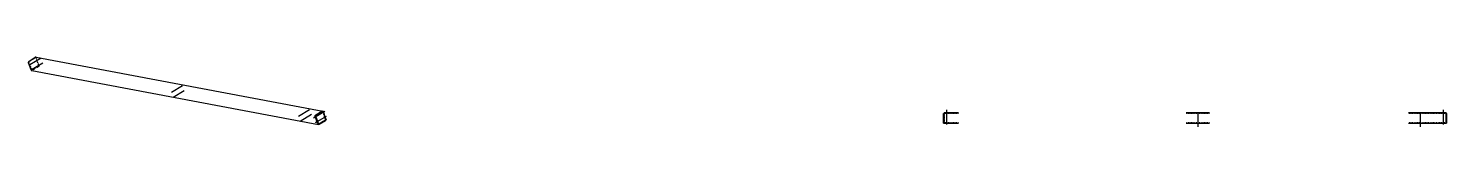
# Model space of a CAD drawing. Header units: millimetres. Extents: x 14 to 23844, y -8 to 641.
# Drawn here: x 14 to 13208, y -8 to 641 of the extents above; entities that cross this region are included whole.
import ezdxf

# ---------------------------------------------------------------- set-up
doc = ezdxf.new("R2010")
doc.units = ezdxf.units.MM
doc.linetypes.add('DXK_LINE_DOT2', pattern=[3.9198, 1.9599, -1.9599])
doc.layers.add('STÅL', color=7, linetype='Continuous')

msp = doc.modelspace()

# ---------------------------------------------------------------- hatches: boundary and pattern name
at = {"layer": 'STÅL', "linetype": 'Continuous'}
for points in [[(37, 578), (37, 576), (38, 575), (38, 574), (38, 573), (38, 572), (38, 571), (38, 570), (37, 570), (36, 570), (36, 570), (35, 570), (34, 571), (33, 572), (32, 573), (31, 574), (30, 575), (30, 577), (29, 578), (29, 579), (29, 580), (30, 581), (30, 582), (31, 582), (31, 582), (32, 582), (33, 581), (34, 581), (35, 580), (36, 579)], [(53, 532), (54, 530), (55, 529), (55, 528), (55, 527), (55, 526), (55, 525), (54, 524), (54, 524), (53, 524), (52, 524), (51, 524), (50, 525), (49, 526), (49, 527), (48, 528), (47, 530), (47, 531), (46, 532), (46, 533), (46, 534), (46, 535), (47, 536), (47, 536), (48, 536), (49, 536), (50, 536), (51, 535), (52, 534), (53, 533)], [(1370, 327), (1371, 326), (1372, 324), (1372, 323), (1372, 322), (1372, 321), (1372, 320), (1371, 319), (1371, 319), (1370, 319), (1369, 319), (1368, 320), (1367, 320), (1366, 321), (1366, 322), (1365, 324), (1364, 325), (1363, 326), (1363, 327), (1363, 329), (1363, 330), (1363, 330), (1364, 331), (1364, 331), (1365, 331), (1366, 331), (1367, 331), (1368, 330), (1369, 329), (1370, 328)], [(1387, 281), (1388, 280), (1388, 278), (1389, 277), (1389, 276), (1389, 275), (1389, 274), (1388, 274), (1388, 273), (1387, 273), (1386, 273), (1385, 274), (1384, 274), (1383, 275), (1382, 276), (1381, 278), (1381, 279), (1380, 280), (1380, 281), (1380, 283), (1380, 284), (1380, 284), (1380, 285), (1381, 285), (1382, 286), (1382, 285), (1383, 285), (1384, 284), (1385, 283), (1386, 282)], [(2553, 105), (2553, 103), (2554, 102), (2554, 101), (2554, 100), (2554, 99), (2554, 98), (2554, 97), (2553, 97), (2552, 97), (2552, 97), (2551, 97), (2550, 98), (2549, 99), (2548, 100), (2547, 101), (2546, 103), (2546, 104), (2545, 105), (2545, 106), (2545, 107), (2545, 108), (2546, 109), (2546, 109), (2547, 109), (2548, 109), (2549, 109), (2550, 108), (2551, 107), (2552, 106)], [(2569, 59), (2570, 58), (2571, 56), (2571, 55), (2571, 54), (2571, 53), (2571, 52), (2570, 51), (2570, 51), (2569, 51), (2568, 51), (2567, 52), (2566, 52), (2565, 53), (2565, 54), (2564, 55), (2563, 57), (2562, 58), (2562, 59), (2562, 60), (2562, 61), (2562, 62), (2563, 63), (2563, 63), (2564, 63), (2565, 63), (2566, 63), (2567, 62), (2568, 61), (2569, 60)], [(2675, 82), (2676, 80), (2677, 79), (2677, 78), (2677, 77), (2677, 76), (2677, 75), (2676, 74), (2676, 74), (2675, 74), (2674, 74), (2673, 74), (2672, 75), (2671, 76), (2671, 77), (2670, 78), (2669, 80), (2669, 81), (2668, 82), (2668, 83), (2668, 84), (2668, 85), (2669, 86), (2669, 86), (2670, 86), (2671, 86), (2672, 86), (2673, 85), (2674, 84), (2675, 83)], [(2692, 36), (2693, 35), (2693, 33), (2694, 32), (2694, 31), (2694, 30), (2694, 29), (2693, 28), (2693, 28), (2692, 28), (2691, 28), (2690, 28), (2689, 29), (2688, 30), (2687, 31), (2686, 32), (2686, 34), (2685, 35), (2685, 36), (2685, 37), (2685, 38), (2685, 39), (2685, 40), (2686, 40), (2687, 40), (2688, 40), (2688, 40), (2689, 39), (2690, 38), (2691, 37)], [(8551, 116), (8565, 116), (8565, 122), (8551, 122)], [(8551, 116), (8565, 116), (8565, 122), (8551, 122)], [(8551, 22), (8565, 22), (8565, 28), (8551, 28)], [(8551, 22), (8565, 22), (8565, 28), (8551, 28)], [(10886, 116), (10900, 116), (10900, 122), (10886, 122)], [(10886, 116), (10900, 116), (10900, 122), (10886, 122)], [(10886, 22), (10900, 22), (10900, 28), (10886, 28)], [(10886, 22), (10900, 22), (10900, 28), (10886, 28)], [(12970, 122), (12956, 122), (12956, 116), (12970, 116)], [(12970, 122), (12956, 122), (12956, 116), (12970, 116)], [(12970, 28), (12956, 28), (12956, 22), (12970, 22)], [(12970, 28), (12956, 28), (12956, 22), (12970, 22)], [(13185, 122), (13171, 122), (13171, 116), (13185, 116)], [(13185, 122), (13171, 122), (13171, 116), (13185, 116)], [(13185, 28), (13171, 28), (13171, 22), (13185, 22)], [(13185, 28), (13171, 28), (13171, 22), (13185, 22)]]:
    msp.add_hatch(color=96, dxfattribs=at).paths.add_polyline_path(points)

# ---------------------------------------------------------------- linework, layer by layer
at = {"layer": 'STÅL', "color": 2, "linetype": 'Continuous'}
for p, q in [((14, 598), (16, 599)), ((14, 598), (16, 598)), ((15, 596), (14, 598)), ((16, 598), (15, 594)), ((15, 594), (16, 589)), ((18, 602), (16, 598)), ((40, 522), (16, 589)), ((21, 605), (18, 602)), ((21, 605), (78, 640)), ((82, 641), (78, 640)), ((86, 641), (82, 641)), ((86, 641), (2753, 139)), ((40, 522), (42, 518)), ((42, 518), (46, 516)), ((46, 516), (2713, 15)), ((2753, 137), (2685, 96)), ((2687, 96), (2755, 137)), ((2688, 104), (2746, 139)), ((2746, 139), (2749, 140)), ((2749, 140), (2753, 139)), ((2753, 139), (2756, 137)), ((2753, 137), (2755, 137)), ((2755, 137), (2784, 57)), ((2756, 137), (2759, 134)), ((2783, 66), (2759, 134)), ((2682, 92), (2683, 97)), ((2683, 88), (2682, 92)), ((2683, 97), (2685, 101)), ((2707, 21), (2683, 88)), ((2685, 101), (2688, 104)), ((2685, 96), (2713, 17)), ((2685, 96), (2687, 96)), ((2716, 16), (2687, 96)), ((2710, 17), (2707, 21)), ((2713, 15), (2710, 17)), ((2713, 17), (2716, 16)), ((2717, 14), (2713, 15)), ((2784, 57), (2716, 16)), ((2720, 16), (2717, 14)), ((2720, 16), (2778, 50)), ((2781, 53), (2778, 50)), ((2783, 56), (2781, 53)), ((2784, 62), (2783, 66)), ((2783, 60), (2784, 62)), ((8528, 27), (8528, 117)), ((8528, 117), (8533, 117)), ((8528, 27), (8533, 27)), ((8667, 122), (8533, 122)), ((8533, 121), (8533, 122)), ((8533, 119), (8533, 121)), ((8533, 115), (8533, 119)), ((8533, 110), (8533, 115)), ((8533, 34), (8533, 110)), ((8533, 30), (8533, 34)), ((8533, 26), (8533, 30)), ((8533, 23), (8533, 26)), ((8533, 22), (8533, 23)), ((8667, 22), (8533, 22)), ((11002, 122), (10784, 122)), ((11002, 22), (10784, 22)), ((13203, 122), (12854, 122)), ((13203, 22), (12854, 22)), ((13203, 122), (13203, 121)), ((13203, 121), (13203, 119)), ((13203, 119), (13203, 115)), ((13208, 117), (13203, 117)), ((13203, 115), (13203, 110)), ((13203, 34), (13203, 110)), ((13203, 34), (13203, 30)), ((13203, 30), (13203, 26)), ((13208, 27), (13203, 27)), ((13203, 26), (13203, 23)), ((13203, 23), (13203, 22)), ((13208, 117), (13208, 27))]:
    msp.add_line(p, q, dxfattribs=at)
at = {"layer": 'STÅL', "color": 7, "linetype": 'DXK_LINE_DOT2'}
for p, q in [((43, 519), (15, 596)), ((16, 599), (82, 639)), ((16, 598), (17, 598)), ((85, 639), (17, 598)), ((17, 598), (46, 518)), ((46, 518), (114, 559)), ((82, 639), (85, 639)), ((114, 559), (85, 639)), ((43, 519), (46, 518)), ((2690, 99), (2748, 133)), ((2748, 133), (2749, 134)), ((2749, 134), (2750, 134)), ((2750, 134), (2751, 134)), ((2753, 133), (2751, 134)), ((2754, 131), (2753, 133)), ((2688, 95), (2687, 93)), ((2687, 93), (2688, 91)), ((2688, 95), (2689, 97)), ((2688, 95), (2688, 95)), ((2712, 24), (2688, 91)), ((2689, 97), (2690, 99)), ((2712, 24), (2713, 22)), ((2713, 22), (2715, 21)), ((2715, 21), (2715, 21)), ((2715, 21), (2717, 20)), ((2717, 20), (2718, 21)), ((2718, 21), (2776, 56)), ((2778, 64), (2754, 131)), ((2776, 56), (2777, 57)), ((2777, 57), (2778, 59)), ((2779, 62), (2778, 64)), ((2778, 59), (2779, 62)), ((2783, 57), (2783, 60)), ((2783, 57), (2783, 56)), ((8528, 117), (8528, 117)), ((8528, 117), (8528, 27)), ((8528, 27), (8528, 27)), ((8533, 122), (8533, 122)), ((8533, 122), (8533, 121)), ((8533, 121), (8533, 119)), ((8533, 119), (8533, 115)), ((8533, 117), (8533, 27)), ((8533, 117), (8533, 117)), ((8533, 27), (8533, 117)), ((8533, 116), (8533, 116)), ((8667, 116), (8533, 116)), ((8533, 115), (8533, 116)), ((8533, 116), (8533, 116)), ((8533, 116), (8533, 116)), ((8533, 116), (8533, 115)), ((8533, 113), (8533, 115)), ((8533, 115), (8533, 113)), ((8533, 115), (8533, 110)), ((8533, 113), (8533, 34)), ((8533, 113), (8533, 34)), ((8533, 32), (8533, 110)), ((8533, 34), (8533, 32)), ((8533, 32), (8533, 34)), ((8533, 32), (8533, 30)), ((8533, 30), (8533, 32)), ((8533, 32), (8533, 29)), ((8533, 30), (8533, 29)), ((8533, 29), (8533, 30)), ((8533, 30), (8533, 30)), ((8533, 29), (8533, 28)), ((8533, 28), (8533, 29)), ((8533, 29), (8533, 26)), ((8533, 28), (8533, 28)), ((8667, 28), (8533, 28)), ((8533, 27), (8533, 27)), ((8533, 26), (8533, 23)), ((8533, 23), (8533, 22)), ((8533, 22), (8533, 22)), ((11002, 116), (10784, 116)), ((11002, 28), (10784, 28)), ((13203, 116), (12854, 116)), ((13203, 28), (12854, 28)), ((13203, 121), (13203, 122)), ((13203, 119), (13203, 121)), ((13203, 115), (13203, 119)), ((13203, 27), (13203, 117)), ((13203, 117), (13203, 117)), ((13203, 117), (13203, 27)), ((13203, 115), (13203, 116)), ((13203, 116), (13203, 116)), ((13203, 116), (13203, 116)), ((13203, 115), (13203, 116)), ((13203, 113), (13203, 115)), ((13203, 115), (13203, 115)), ((13203, 113), (13203, 115)), ((13203, 110), (13203, 115)), ((13203, 32), (13203, 113)), ((13203, 32), (13203, 113)), ((13203, 32), (13203, 110)), ((13203, 32), (13203, 30)), ((13203, 30), (13203, 32)), ((13203, 30), (13203, 32)), ((13203, 30), (13203, 29)), ((13203, 29), (13203, 30)), ((13203, 26), (13203, 30)), ((13203, 29), (13203, 28)), ((13203, 28), (13203, 29)), ((13203, 27), (13203, 27)), ((13203, 23), (13203, 26)), ((13203, 22), (13203, 23)), ((13208, 27), (13208, 117)), ((13208, 117), (13208, 117)), ((13208, 27), (13208, 27))]:
    msp.add_line(p, q, dxfattribs=at)
at = {"layer": 'STÅL', "color": 96, "linetype": 'Continuous'}
for p, q in [((28, 572), (132, 635)), ((45, 526), (149, 589)), ((1449, 374), (1345, 312)), ((1465, 328), (1362, 266)), ((2631, 152), (2527, 89)), ((2667, 77), (2771, 139)), ((8558, 15), (8558, 152)), ((8558, 15), (8558, 152)), ((13178, 15), (13178, 152)), ((13178, 15), (13178, 152)), ((2648, 106), (2544, 43)), ((2684, 31), (2787, 93)), ((8551, 116), (8551, 122)), ((8551, 116), (8551, 122)), ((8551, 22), (8551, 28)), ((8551, 22), (8551, 28)), ((8565, 116), (8565, 122)), ((8565, 116), (8565, 122)), ((8565, 22), (8565, 28)), ((8565, 22), (8565, 28)), ((10886, 122), (10886, 116)), ((10886, 122), (10886, 116)), ((10886, 28), (10886, 22)), ((10886, 28), (10886, 22)), ((10893, 130), (10893, -8)), ((10893, 130), (10893, -8)), ((10900, 122), (10900, 116)), ((10900, 122), (10900, 116)), ((10900, 28), (10900, 22)), ((10900, 28), (10900, 22)), ((12956, 122), (12956, 116)), ((12956, 122), (12956, 116)), ((12956, 28), (12956, 22)), ((12956, 28), (12956, 22)), ((12963, 130), (12963, -8)), ((12963, 130), (12963, -8)), ((12970, 122), (12970, 116)), ((12970, 122), (12970, 116)), ((12970, 28), (12970, 22)), ((12970, 28), (12970, 22)), ((13171, 116), (13171, 122)), ((13171, 116), (13171, 122)), ((13171, 22), (13171, 28)), ((13171, 22), (13171, 28)), ((13185, 116), (13185, 122)), ((13185, 116), (13185, 122)), ((13185, 22), (13185, 28)), ((13185, 22), (13185, 28))]:
    msp.add_line(p, q, dxfattribs=at)

doc.saveas('drawing.dxf')
